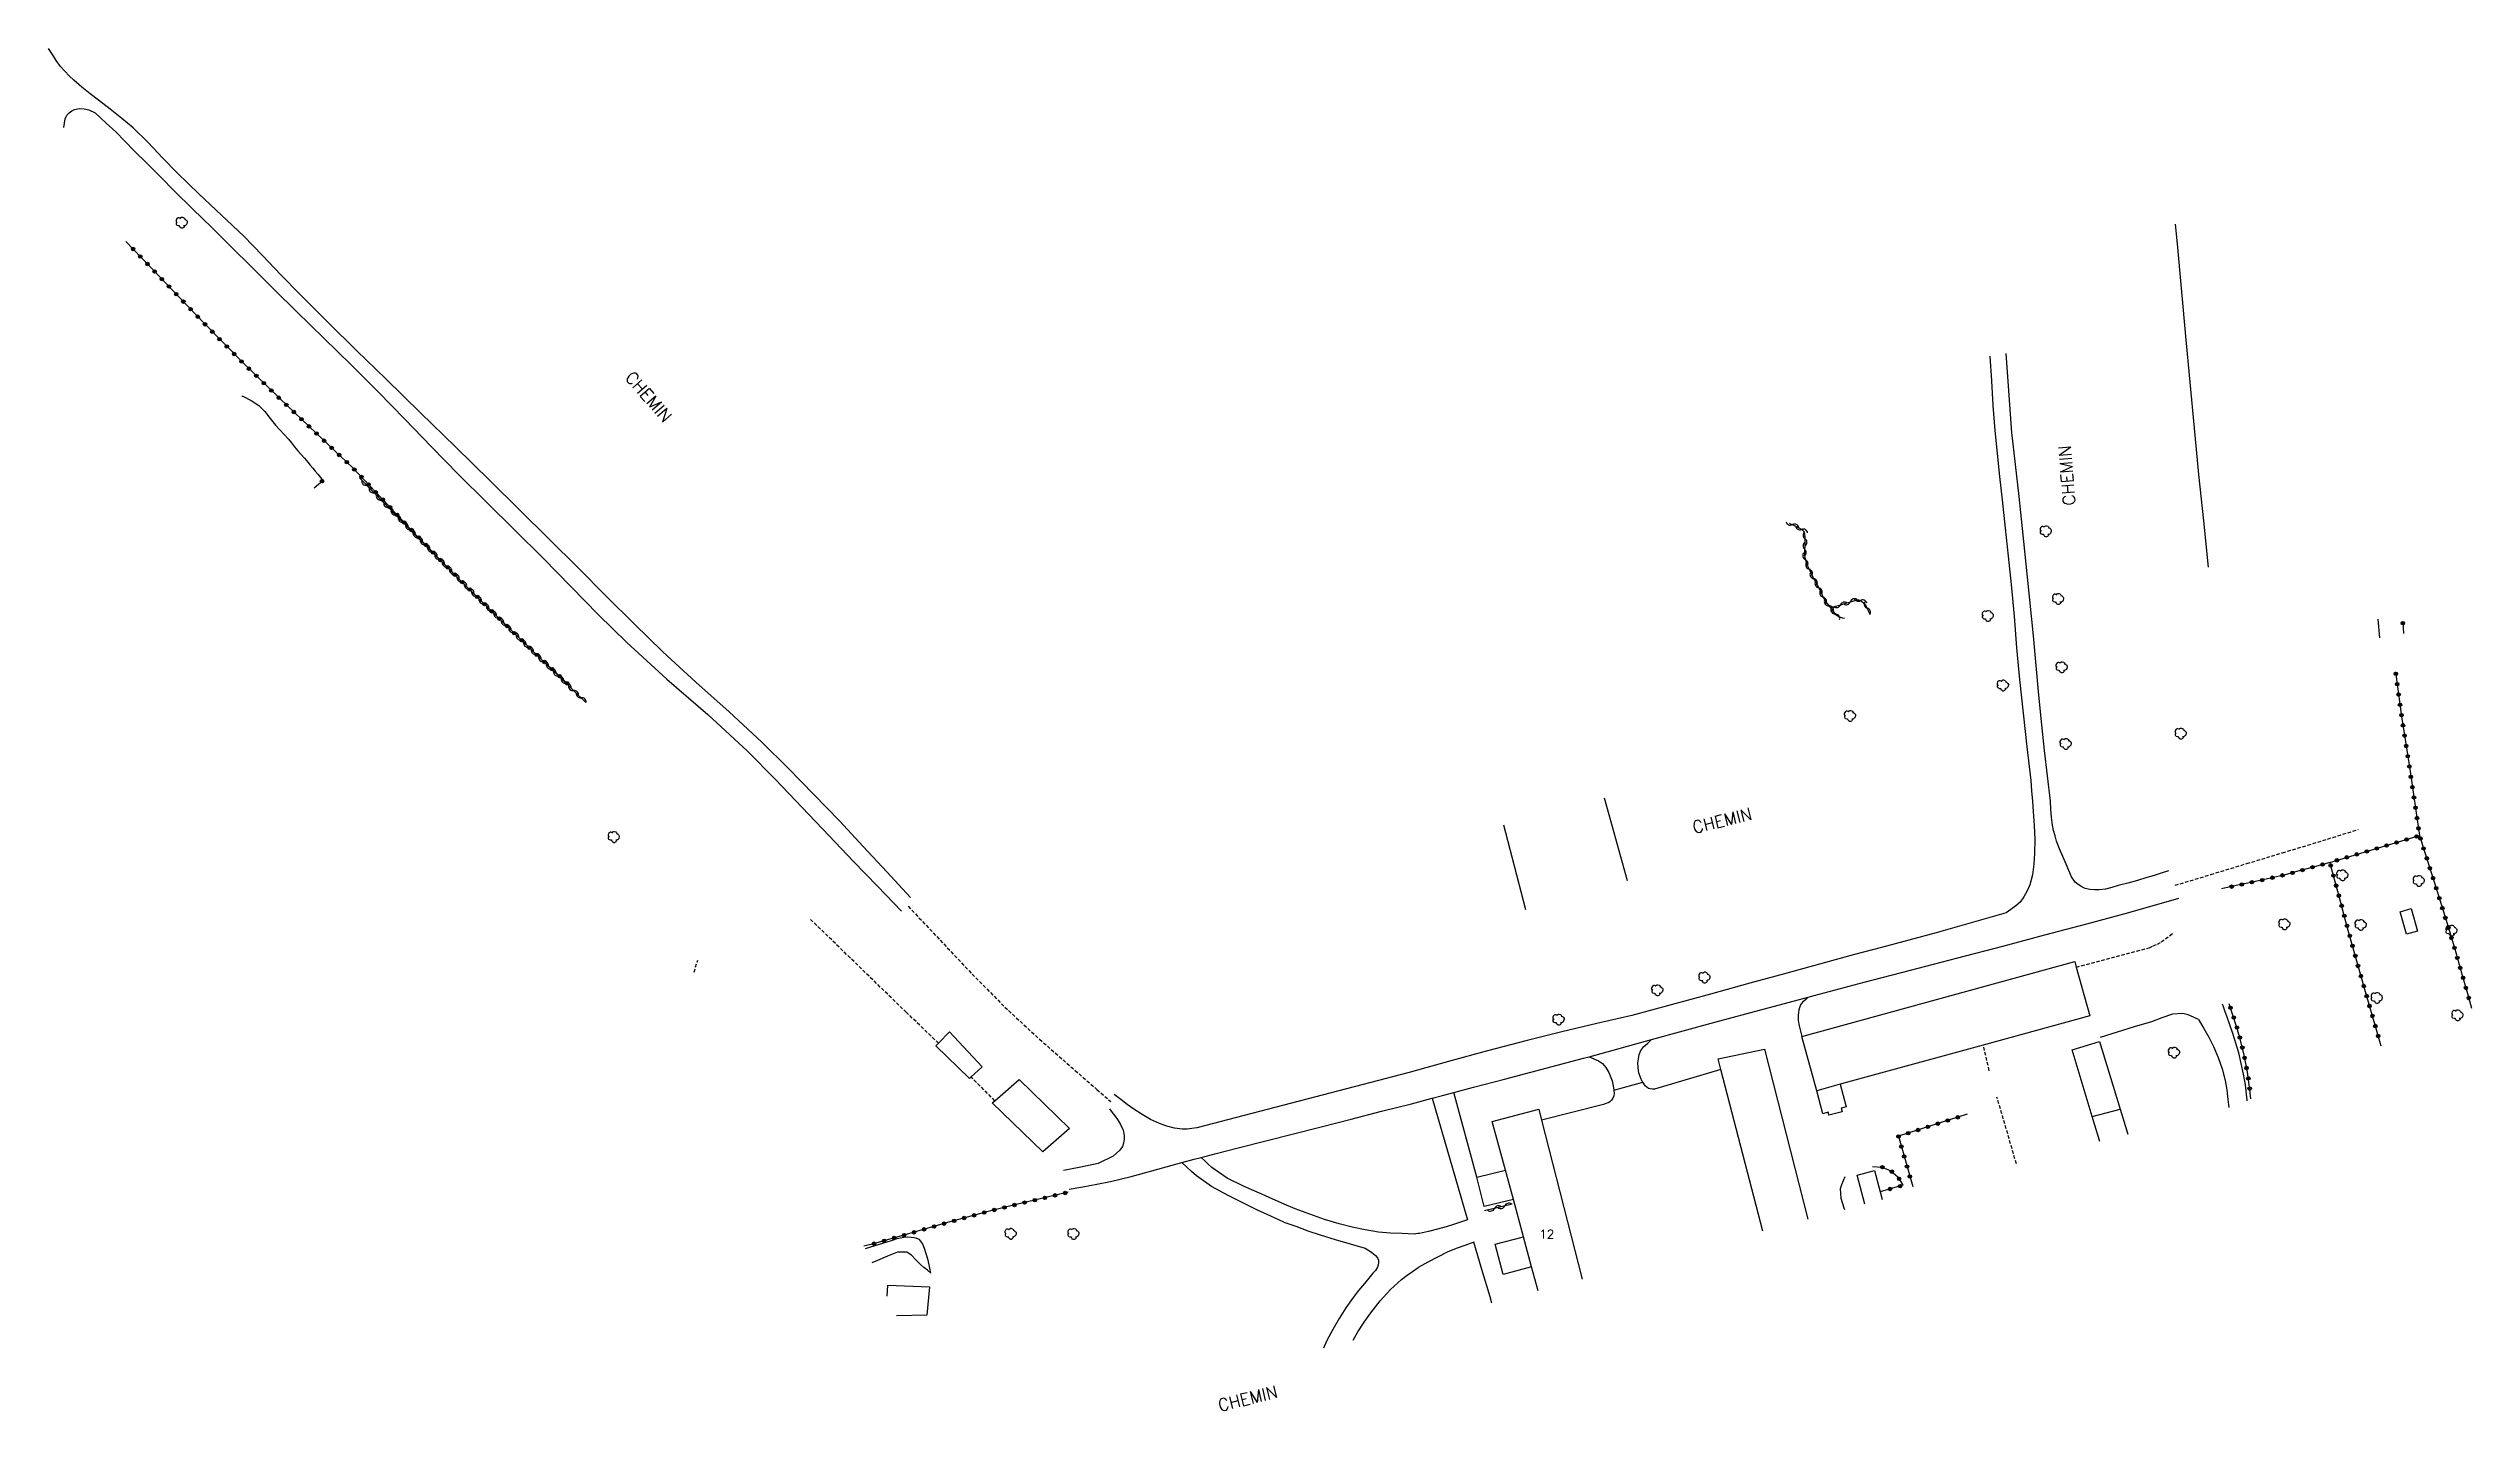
# Model space of a CAD drawing. Header units: millimetres. Extents: x 193000 to 194000, y 105000 to 105910.
# Drawn here: x 193632.6 to 193981.7, y 105713.9 to 105910.1 of the extents above; entities that cross this region are included whole.
import ezdxf
from ezdxf.enums import TextEntityAlignment as Align

# ---------------------------------------------------------------- set-up
doc = ezdxf.new("R2010")
doc.units = ezdxf.units.MM
doc.linetypes.add('DASHED', pattern=[0.75, 0.5, -0.25])
doc.layers.get('0').update_dxf_attribs({"linetype": 'CONTINUOUS'})
for name, color, linetype in [('W0004', 5, 'CONTINUOUS'), ('W0017', 7, 'CONTINUOUS'), ('W0070', 7, 'DASHED'), ('W0071', 7, 'CONTINUOUS'), ('W0101', 7, 'CONTINUOUS'), ('W0104', 1, 'CONTINUOUS'), ('W0112', 1, 'DASHED'), ('W0211', 2, 'CONTINUOUS'), ('W0214', 2, 'CONTINUOUS'), ('W0300', 7, 'CONTINUOUS'), ('W0310', 3, 'CONTINUOUS'), ('W0323', 7, 'CONTINUOUS'), ('W0989', 7, 'CONTINUOUS'), ('W0991', 7, 'CONTINUOUS')]:
    doc.layers.add(name, color=color, linetype=linetype)
doc.styles.get("Standard").update_dxf_attribs({"font": 'romans.shx', "width": 0.85})

msp = doc.modelspace()

# ---------------------------------------------------------------- texts
at = {"layer": 'W0989'}
for rotation, p in [(310.898, (193715.52, 105862.66)), (94.6201, (193924.61, 105844.37)), (13.8983, (193869.68, 105797.01)), (13.8983, (193801.33, 105713.75))]:
    msp.add_text('CHEMIN', height=1.75, rotation=rotation, dxfattribs=at).set_placement(p)
at = {"layer": 'W0991'}
msp.add_text('12', height=1.25, dxfattribs=at).set_placement((193848.44, 105739.31), align=Align.MIDDLE_CENTER)

# ---------------------------------------------------------------- blocks, each defined once
blk = doc.blocks.new('T300')
for p, q in [((-0.8, 0.51), (-0.86, 0.34)), ((-0.86, 0.34), (-0.86, 0.17)), ((-0.86, 0.17), (-0.74, 0.06)), ((-0.69, 0.63), (-0.8, 0.51)), ((-0.8, -0.06), (-0.74, 0.06)), ((-0.74, 0.06), (-0.69, 0.11)), ((-0.57, 0.69), (-0.69, 0.63)), ((-0.46, 0.69), (-0.57, 0.69)), ((-0.29, 0.63), (-0.46, 0.69)), ((-0.29, 0.63), (-0.17, 0.74)), ((-0.23, 0.57), (-0.29, 0.63)), ((-0.17, 0.74), (-0.06, 0.8)), ((-0.06, 0.8), (0.06, 0.8)), ((0.06, 0.8), (0.23, 0.74)), ((0.23, 0.74), (0.34, 0.63)), ((0.34, 0.63), (0.4, 0.51)), ((0.46, 0.46), (0.34, 0.46)), ((0.4, 0.51), (0.4, 0.46)), ((0.57, 0.4), (0.46, 0.46)), ((0.57, 0.4), (0.69, 0.29)), ((0.69, 0.29), (0.74, 0.17)), ((0.74, 0.06), (0.69, -0.17)), ((0.74, 0.17), (0.74, 0.06)), ((-0.8, -0.17), (-0.8, -0.06)), ((-0.8, -0.23), (-0.8, -0.17)), ((-0.74, -0.34), (-0.8, -0.23)), ((-0.69, -0.4), (-0.74, -0.34)), ((-0.51, -0.46), (-0.69, -0.4)), ((-0.4, -0.46), (-0.51, -0.46)), ((-0.4, -0.46), (-0.34, -0.46)), ((-0.34, -0.46), (-0.34, -0.4)), ((-0.34, -0.51), (-0.34, -0.46)), ((-0.29, -0.63), (-0.34, -0.51)), ((-0.17, -0.74), (-0.29, -0.63)), ((-0.06, -0.8), (-0.17, -0.74)), ((0.06, -0.8), (-0.06, -0.8)), ((0.17, -0.74), (0.06, -0.8)), ((0.23, -0.69), (0.17, -0.74)), ((0.29, -0.46), (0.23, -0.46)), ((0.29, -0.63), (0.23, -0.69)), ((0.46, -0.4), (0.29, -0.46)), ((0.34, -0.51), (0.29, -0.63)), ((0.34, -0.51), (0.34, -0.46)), ((0.57, -0.34), (0.46, -0.4)), ((0.63, -0.29), (0.57, -0.34)), ((0.69, -0.17), (0.63, -0.29))]:
    blk.add_line(p, q)
blk = doc.blocks.new('t323o')
at = {"color": 0, "linetype": 'Continuous'}
for radius in [0.25, 0.15]:
    blk.add_circle((0, 0), radius, dxfattribs=at)
blk = doc.blocks.new('t310o')
at = {"color": 0, "linetype": 'Continuous'}
for centre, start, end in [((-0.5, 0.38), 216.8699, 323.1304), ((0.5, -0.37), 36.8699, 143.1303)]:
    blk.add_arc(centre, 0.625, start, end, dxfattribs=at)

# ---------------------------------------------------------------- linework, layer by layer
at = {"layer": 'W0004'}
msp.add_lwpolyline([(193858.09, 105760.08), (193862.26, 105761.21)], dxfattribs=at)
at = {"layer": 'W0017'}
for points in [[(193886.11, 105773.47), (193885.71, 105773.1), (193885.3, 105772.74), (193884.99, 105772.34), (193884.74, 105771.64), (193884.67, 105770.86), (193884.68, 105770.09), (193884.79, 105769.32), (193885, 105768.56), (193885.2, 105767.8)], [(193942.35, 105770.25), (193941.6, 105770.58), (193940.85, 105770.91), (193940.09, 105771.13), (193938.6, 105771.02), (193937.08, 105770.47), (193935.57, 105769.92), (193933.09, 105769.18), (193930.63, 105768.41), (193928.16, 105767.65)], [(193942.35, 105770.25), (193943.1, 105768.97), (193943.85, 105767.69), (193944.52, 105766.38), (193945.18, 105764.79), (193945.73, 105763.15), (193946.16, 105761.48), (193946.41, 105760.11), (193946.58, 105758.72), (193946.69, 105757.58)], [(193949.37, 105758.54), (193949.36, 105758.63), (193949.1, 105760.81), (193948.84, 105762.37), (193948.51, 105763.92), (193948.13, 105765.45), (193947.73, 105766.85), (193947.27, 105768.24), (193946.81, 105769.62), (193946.48, 105770.57), (193946.14, 105771.51), (193945.99, 105771.95), (193945.95, 105772.05), (193945.81, 105772.45)], [(193863.94, 105760.22), (193863.65, 105760.23), (193863.35, 105760.24), (193863.08, 105760.3), (193862.59, 105760.67), (193862.26, 105761.21), (193862.22, 105761.26), (193862.2, 105761.31), (193861.94, 105761.89), (193861.72, 105762.57), (193861.6, 105763.28), (193861.58, 105763.99), (193861.63, 105764.6), (193861.76, 105765.22), (193861.97, 105765.78), (193862.41, 105766.35), (193862.98, 105766.85), (193863.55, 105767.35)], [(193854.56, 105764.88), (193855.22, 105764.58), (193855.88, 105764.28), (193856.46, 105763.89), (193856.97, 105763.31), (193857.38, 105762.63), (193857.69, 105761.91), (193857.84, 105761.43), (193857.96, 105760.93), (193858.04, 105760.42), (193858.09, 105760.08), (193858.1, 105760.01), (193858.14, 105759.61), (193858.09, 105759.23), (193857.96, 105758.92), (193857.77, 105758.64), (193857.54, 105758.4), (193857.26, 105758.24), (193856.95, 105758.13), (193856.63, 105758.01)], [(193873.53, 105763.05), (193863.94, 105760.22)], [(193838.38, 105747.53), (193835.05, 105759.73)], [(193831.91, 105758.91), (193837.01, 105741.38), (193835.99, 105741.04), (193834.98, 105740.71), (193833.95, 105740.4), (193832.68, 105740.04), (193831.4, 105739.71), (193830.11, 105739.44), (193829.85, 105739.4), (193829.59, 105739.36), (193829.33, 105739.32)], [(193856.63, 105758.01), (193847.7, 105755.76)], [(193810.55, 105741.07), (193808.67, 105741.93), (193806.78, 105742.79), (193804.91, 105743.7), (193802.51, 105744.91), (193800.14, 105746.2), (193797.95, 105747.73), (193797.24, 105748.35), (193796.55, 105749), (193795.86, 105749.65)], [(193812.2, 105742.95), (193810.58, 105743.65), (193808.96, 105744.35), (193807.36, 105745.08), (193804.86, 105746.2), (193802.4, 105747.4), (193800.18, 105748.92), (193799.66, 105749.39), (193799.16, 105749.89), (193798.66, 105750.38)], [(193891.4, 105747.59), (193891.15, 105747.02), (193890.9, 105746.45), (193890.73, 105745.87), (193890.8, 105744.5), (193891.26, 105743.11), (193891.34, 105742.87)], [(193829.33, 105739.32), (193827.62, 105739.4), (193825.91, 105739.47), (193824.21, 105739.63), (193822.29, 105739.93), (193820.39, 105740.32), (193818.51, 105740.79), (193816.39, 105741.44), (193814.3, 105742.19), (193812.2, 105742.95)], [(193810.55, 105741.07), (193812.29, 105740.45), (193814.03, 105739.82), (193815.78, 105739.22), (193817.94, 105738.55), (193820.11, 105737.92), (193822.27, 105737.29), (193822.67, 105737.05), (193823.06, 105736.82), (193823.42, 105736.54), (193823.74, 105736.25), (193824.03, 105735.93), (193824.2, 105735.57), (193824.21, 105735.25), (193824.14, 105734.91), (193824.04, 105734.59), (193823.77, 105734.11), (193823.39, 105733.68), (193823, 105733.24), (193822.17, 105732.23), (193821.33, 105731.22), (193820.53, 105730.19), (193819.49, 105728.7), (193818.52, 105727.15), (193817.61, 105725.57), (193816.77, 105723.98), (193816.28, 105722.92)], [(193840.53, 105729.37), (193840.26, 105730.28), (193839.1, 105734.23), (193837.94, 105738.18), (193836.65, 105737.71), (193835.36, 105737.24), (193834.09, 105736.72), (193832.68, 105736.03), (193831.29, 105735.27), (193829.91, 105734.51)], [(193820.54, 105724.06), (193821.23, 105725.24), (193822.13, 105726.64), (193823.09, 105727.99), (193824.45, 105729.71), (193825.91, 105731.34), (193827.52, 105732.81), (193828.3, 105733.4), (193829.1, 105733.96), (193829.91, 105734.51)]]:
    msp.add_lwpolyline(points, dxfattribs=at)
at = {"layer": 'W0070'}
for points in [[(193938.99, 105789.59), (193944.14, 105791.15), (193949.29, 105792.71), (193954.44, 105794.27), (193958.08, 105795.37), (193961.71, 105796.48), (193965.34, 105797.6)], [(193756.44, 105786.55), (193761.04, 105781.67), (193765.64, 105776.79), (193770.35, 105772.03), (193775.35, 105767.4), (193780.48, 105762.91), (193783.62, 105760.16), (193785.61, 105758.42)]]:
    msp.add_lwpolyline(points, dxfattribs=at)
at = {"layer": 'W0071'}
for points in [[(193660.7, 105883.1), (193657.48, 105886.12), (193654.27, 105889.13), (193651.1, 105892.2), (193649.01, 105894.39), (193646.94, 105896.6), (193644.77, 105898.7), (193643.12, 105900.06), (193641.43, 105901.37), (193639.75, 105902.68), (193638.55, 105903.62), (193637.36, 105904.57), (193636.22, 105905.57), (193635.55, 105906.21), (193634.9, 105906.86), (193634.3, 105907.55), (193633.68, 105908.39), (193633.12, 105909.26), (193632.56, 105910.13)], [(193634.77, 105898.73), (193634.88, 105899.35), (193634.98, 105899.98), (193635.22, 105900.52), (193635.53, 105900.86), (193635.92, 105901.14), (193636.33, 105901.35), (193636.98, 105901.48), (193637.7, 105901.45), (193638.37, 105901.31), (193639.27, 105900.84), (193640.07, 105900.12), (193640.86, 105899.37), (193642.25, 105898.1), (193643.58, 105896.76), (193644.9, 105895.41), (193646.84, 105893.49), (193648.76, 105891.57), (193650.69, 105889.64), (193653.38, 105886.98), (193656.08, 105884.33), (193658.78, 105881.67)], [(193658.78, 105881.67), (193661.96, 105878.53), (193665.13, 105875.38), (193668.31, 105872.24), (193672.23, 105868.39), (193676.15, 105864.54), (193680.05, 105860.68), (193683.92, 105856.72), (193687.77, 105852.74), (193691.64, 105848.78), (193695.7, 105844.74), (193699.77, 105840.73), (193703.84, 105836.7), (193707.84, 105832.63), (193711.83, 105828.56), (193715.88, 105824.54), (193721.65, 105819.29), (193727.55, 105814.17), (193733.29, 105808.88), (193737.26, 105804.87), (193741.14, 105800.78), (193745.02, 105796.69), (193748.51, 105793.07), (193751.99, 105789.46), (193755.48, 105785.84)], [(193756.75, 105787.8), (193753.35, 105791.5), (193749.95, 105795.19), (193746.52, 105798.85), (193742.85, 105802.68), (193739.14, 105806.46), (193735.36, 105810.19), (193730.65, 105814.57), (193725.85, 105818.86), (193721.1, 105823.22), (193716.99, 105827.21), (193712.93, 105831.24), (193708.87, 105835.29), (193704.65, 105839.47), (193700.43, 105843.65), (193696.2, 105847.83), (193691.2, 105852.74), (193686.18, 105857.64), (193681.16, 105862.55), (193677.01, 105866.59), (193672.86, 105870.64), (193668.76, 105874.73), (193666.06, 105877.51), (193663.38, 105880.3), (193660.7, 105883.1)], [(193912.27, 105865.8), (193912.5, 105862.24), (193912.73, 105858.68), (193913, 105855.12), (193913.32, 105851.78), (193913.67, 105848.45), (193914.03, 105845.12), (193914.47, 105841.05), (193914.92, 105836.98), (193915.35, 105832.91), (193915.76, 105828.36), (193916.13, 105823.8), (193916.55, 105819.25), (193917.06, 105814.4), (193917.61, 105809.54), (193918.16, 105804.69), (193918.29, 105803.19), (193918.41, 105801.69), (193918.51, 105800.19), (193918.65, 105798.18), (193918.76, 105796.17), (193918.72, 105794.16), (193918.62, 105792.62), (193918.44, 105791.09), (193918.04, 105789.63), (193917.66, 105788.76), (193917.19, 105787.92), (193916.63, 105787.17), (193916.01, 105786.6), (193915.32, 105786.11), (193914.62, 105785.62), (193911.26, 105784.65), (193907.89, 105783.69), (193904.52, 105782.74), (193900.61, 105781.68), (193896.68, 105780.64), (193892.76, 105779.59), (193887.73, 105778.22), (193882.71, 105776.84), (193877.69, 105775.46), (193872.02, 105773.91), (193866.36, 105772.37), (193860.69, 105770.83), (193855.65, 105769.65), (193850.61, 105768.46), (193845.59, 105767.22), (193839.92, 105765.73), (193834.26, 105764.18), (193828.6, 105762.63)], [(193938, 105791.65), (193936.97, 105791.33), (193935.93, 105791.01), (193934.9, 105790.7), (193933.53, 105790.29), (193932.15, 105789.9), (193930.77, 105789.53), (193929.86, 105789.28), (193928.94, 105789.04), (193928.02, 105788.92), (193927.34, 105788.91), (193926.66, 105788.96), (193926.02, 105789.11), (193925.51, 105789.35), (193925.02, 105789.68), (193924.59, 105790.05), (193924.04, 105790.81), (193923.65, 105791.71), (193923.28, 105792.62), (193922.78, 105793.71), (193922.31, 105794.81), (193921.9, 105795.94), (193921.67, 105796.69), (193921.46, 105797.45), (193921.28, 105798.22), (193921.14, 105799.37), (193921.07, 105800.52), (193921, 105801.68), (193920.58, 105805.35), (193920.15, 105809.02), (193919.75, 105812.69), (193919.34, 105816.96), (193918.95, 105821.24), (193918.56, 105825.52), (193918.05, 105830.68), (193917.52, 105835.84), (193916.98, 105841), (193916.48, 105845.61), (193915.97, 105850.22), (193915.46, 105854.83), (193914.62, 105866.17)], [(193932.3, 105785.67), (193939.5, 105787.73)], [(193872.66, 105769.84), (193879.82, 105771.77), (193886.11, 105773.47), (193886.98, 105773.7), (193894.15, 105775.61), (193900.82, 105777.36), (193907.49, 105779.09), (193914.15, 105780.83), (193920.2, 105782.44), (193926.25, 105784.05), (193932.3, 105785.67)], [(193853.72, 105764.66), (193854.56, 105764.88), (193863.55, 105767.35), (193872.66, 105769.84)], [(193828.94, 105758.12), (193831.91, 105758.91), (193833.41, 105759.3), (193835.05, 105759.73), (193837.88, 105760.48), (193842.35, 105761.65), (193846.14, 105762.65), (193849.93, 105763.65), (193853.72, 105764.66)], [(193828.6, 105762.63), (193798, 105754.63), (193797.31, 105754.55), (193796.63, 105754.47), (193795.95, 105754.45), (193794.82, 105754.59), (193793.71, 105754.88), (193792.63, 105755.26), (193791.36, 105755.84), (193790.14, 105756.55), (193788.95, 105757.32), (193787.99, 105757.99), (193787.06, 105758.71), (193786.13, 105759.43)], [(193785.44, 105757.37), (193785.83, 105756.87), (193786.22, 105756.37), (193786.58, 105755.85), (193787.02, 105755.1), (193787.39, 105754.32), (193787.56, 105753.52), (193787.55, 105752.99), (193787.46, 105752.45), (193787.29, 105751.95), (193786.93, 105751.43), (193786.44, 105750.97), (193785.94, 105750.55), (193783.8, 105749.48), (193781.31, 105748.98), (193778.82, 105748.47)], [(193779.63, 105745.81), (193781.61, 105746.15), (193783.59, 105746.5), (193785.56, 105746.89), (193788.55, 105747.63), (193791.52, 105748.46), (193794.48, 105749.28), (193795.86, 105749.65), (193797.64, 105750.11), (193798.66, 105750.38), (193800.79, 105750.94), (193803.95, 105751.76), (193807.94, 105752.78), (193811.94, 105753.79), (193815.93, 105754.8), (193820.27, 105755.91), (193824.61, 105757.02), (193828.94, 105758.12)]]:
    msp.add_lwpolyline(points, dxfattribs=at)
at = {"layer": 'W0101'}
for points in [[(193873.14, 105764.56), (193879.82, 105765.96), (193886.03, 105741.46)], [(193879.57, 105739.74), (193873.53, 105763.05), (193873.14, 105764.56)], [(193840.57, 105755.57), (193847.29, 105757.35)], [(193847.29, 105757.35), (193847.7, 105755.76), (193853.55, 105732.83)], [(193847.2, 105731.14), (193846.26, 105734.6), (193845.08, 105738.94), (193843.62, 105744.33), (193842.48, 105748.54), (193840.57, 105755.57)]]:
    msp.add_lwpolyline(points, dxfattribs=at)
at = {"layer": 'W0104'}
for points in [[(193972.97, 105786.22), (193973.88, 105782.98), (193972.3, 105782.53), (193971.38, 105785.77)], [(193885.2, 105767.8), (193924.52, 105778.59), (193924.73, 105777.8), (193926.66, 105770.77), (193911.33, 105766.56), (193890.71, 105760.91), (193887.35, 105759.99), (193885.2, 105767.8)], [(193760.42, 105766.44), (193760.8, 105766.82), (193762.39, 105768.47), (193767.07, 105763.45), (193765.47, 105761.96), (193765.26, 105761.77)], [(193768.55, 105758.22), (193768.93, 105758.55), (193772.4, 105761.59), (193779.67, 105754.56), (193775.82, 105751.19)]]:
    msp.add_lwpolyline(points, close=True, dxfattribs=at)
for points in [[(193927.03, 105756.27), (193924.13, 105765.88), (193928.09, 105767.07), (193931.03, 105757.33)], [(193890.71, 105760.91), (193891.56, 105757.66), (193890.86, 105757.47), (193890.86, 105757.46), (193890.99, 105756.96), (193889.1, 105756.48), (193889.01, 105756.81), (193888.99, 105756.88), (193888.2, 105756.68), (193887.35, 105759.99)], [(193928.14, 105752.65), (193927.03, 105756.27), (193931.03, 105757.33), (193932.14, 105753.71)], [(193843.62, 105744.33), (193839.43, 105743.29), (193838.38, 105747.53), (193842.48, 105748.54)], [(193893.16, 105747.83), (193895.65, 105748.48), (193896.46, 105745.41), (193896.75, 105744.31)], [(193894.26, 105743.65), (193893.16, 105747.83)], [(193846.26, 105734.6), (193842.16, 105733.53), (193841.02, 105737.88), (193845.08, 105738.94)], [(193753.42, 105730.39), (193753.48, 105731.95), (193759.48, 105731.75), (193759.1, 105727.64), (193754.75, 105727.57)]]:
    msp.add_lwpolyline(points, dxfattribs=at)
at = {"layer": 'W0112'}
for points in [[(193756.17, 105771.27), (193742.36, 105784.67)], [(193924.73, 105777.8), (193935.25, 105780.59)], [(193935.25, 105780.59), (193935.83, 105780.86), (193936.41, 105781.12), (193936.97, 105781.42), (193937.59, 105781.85), (193938.18, 105782.32), (193938.78, 105782.79)], [(193725.59, 105777.05), (193726.1, 105778.79)], [(193760.8, 105766.82), (193756.17, 105771.27)], [(193912.19, 105762.87), (193911.33, 105766.56)], [(193768.93, 105758.55), (193765.47, 105761.96)], [(193916.1, 105749.45), (193913.3, 105759.08)]]:
    msp.add_lwpolyline(points, dxfattribs=at)
at = {"layer": 'W0211'}
msp.add_lwpolyline([(193759.7, 105733.72), (193759.5, 105734.65), (193759.3, 105735.59), (193759.03, 105736.51), (193758.79, 105737.26), (193758.5, 105738), (193758.04, 105738.53), (193757.68, 105738.68), (193757.27, 105738.78), (193756.85, 105738.84), (193756.33, 105738.87), (193755.8, 105738.83), (193755.28, 105738.75), (193754.63, 105738.6), (193753.99, 105738.38), (193753.36, 105738.16), (193750.98, 105737.43), (193750.23, 105737.2)], dxfattribs=at)
at = {"layer": 'W0214'}
for points in [[(193660.44, 105860.05), (193660.55, 105860.03), (193661.77, 105859.43), (193662.87, 105858.69), (193663.74, 105857.83), (193664.51, 105856.84), (193665.29, 105855.85), (193665.9, 105855.19), (193666.52, 105854.53), (193667.12, 105853.85), (193667.58, 105853.3), (193668.02, 105852.74), (193668.47, 105852.19), (193668.95, 105851.64), (193669.44, 105851.09), (193669.92, 105850.54), (193670.27, 105850.11), (193670.63, 105849.67), (193670.98, 105849.23), (193671.36, 105848.79), (193671.73, 105848.34), (193672.11, 105847.9)], [(193759.7, 105733.72), (193759.19, 105734.13), (193758.68, 105734.54), (193758.18, 105734.96), (193757.54, 105735.62), (193756.9, 105736.29), (193756.21, 105736.75), (193754.9, 105736.75), (193753.45, 105736.17), (193752.01, 105735.55), (193751.17, 105735.21)]]:
    msp.add_lwpolyline(points, dxfattribs=at)
at = {"layer": 'W0300'}
for points in [[(193938.99, 105884.82), (193939.26, 105881.98), (193940.45, 105868.7), (193941.7, 105855.43), (193942.36, 105848.77), (193943.04, 105842.1), (193943.72, 105835.43)], [(193968.18, 105827.91), (193968.4, 105825.23)], [(193860.05, 105790.2), (193857.43, 105799.71), (193856.76, 105802.15)], [(193842.2, 105798.3), (193843.4, 105793.66), (193845.36, 105786.09)]]:
    msp.add_lwpolyline(points, dxfattribs=at)
at = {"layer": 'W0310'}
for points in [[(193677.35, 105848.27), (193682.92, 105842.61), (193688.49, 105836.95), (193694.11, 105831.33), (193699.36, 105826.19), (193704.64, 105821.08), (193709.93, 105815.98)], [(193883.4, 105841.73), (193883.46, 105841.7), (193883.98, 105841.47), (193884.48, 105841.22), (193884.83, 105841.03), (193885.17, 105840.83), (193885.43, 105840.58), (193885.58, 105840.19), (193885.63, 105839.74), (193885.64, 105839.28), (193885.64, 105838.83), (193885.6, 105838.38), (193885.58, 105837.93), (193885.57, 105837.56), (193885.57, 105837.19), (193885.61, 105836.82), (193885.76, 105836.21), (193886.01, 105835.62), (193886.27, 105835.03), (193886.77, 105833.98), (193887.33, 105832.96), (193887.87, 105831.93), (193888.08, 105831.47), (193888.29, 105831), (193888.53, 105830.55), (193888.75, 105830.25), (193888.99, 105829.97), (193889.23, 105829.68), (193889.31, 105829.57), (193889.61, 105829.16), (193890.01, 105828.65), (193890.5, 105828.28), (193890.77, 105828.19), (193891.05, 105828.13), (193891.34, 105828.07)], [(193889.31, 105829.57), (193890.05, 105829.78), (193890.79, 105829.98), (193891.53, 105830.2), (193891.86, 105830.31), (193892.19, 105830.43), (193892.53, 105830.53), (193892.8, 105830.61), (193893.07, 105830.69), (193893.33, 105830.7), (193893.73, 105830.55), (193894.1, 105830.23), (193894.4, 105829.87), (193894.61, 105829.52), (193894.76, 105829.13), (193894.92, 105828.74)], [(193843.44, 105743.66), (193839.46, 105742.67)]]:
    msp.add_lwpolyline(points, dxfattribs=at)
at = {"layer": 'W0323'}
for points in [[(193643.72, 105882.34), (193649.35, 105876.44), (193654.97, 105870.54), (193660.69, 105864.73), (193665.88, 105859.69), (193671.13, 105854.71), (193676.39, 105849.74), (193680.48, 105845.39), (193684.58, 105841.05), (193688.72, 105836.75), (193692.94, 105832.5), (193697.21, 105828.3), (193701.51, 105824.13), (193703.52, 105822.22), (193705.55, 105820.31), (193707.57, 105818.41)], [(193670.82, 105846.83), (193672.11, 105847.9)], [(193971.76, 105827.58), (193971.87, 105825.85)], [(193970.73, 105820.34), (193971.02, 105818.19), (193971.31, 105816.05), (193971.61, 105813.9), (193971.98, 105811.49), (193972.35, 105809.07), (193972.72, 105806.66), (193973.22, 105803.35), (193973.7, 105800.04), (193974.19, 105796.73), (193975.25, 105793.4), (193976.31, 105790.06), (193977.35, 105786.72), (193978.39, 105783.31), (193979.4, 105779.89), (193980.4, 105776.46), (193981.1, 105774.01), (193981.68, 105771.9)], [(193968.65, 105766.42), (193967.88, 105769.09), (193966.49, 105773.88), (193965.13, 105778.67), (193963.83, 105783.4), (193962.55, 105788.14), (193961.27, 105792.88), (193974.19, 105796.73)], [(193961.27, 105792.88), (193959.06, 105792.26), (193956.85, 105791.64), (193954.63, 105791.05), (193951.64, 105790.36), (193949.2, 105789.84), (193948.64, 105789.72), (193945.64, 105789.08)], [(193949.87, 105758.8), (193949.74, 105760.13), (193949.38, 105762.65), (193948.9, 105765.15), (193948.3, 105767.62), (193947.83, 105769.25), (193947.3, 105770.87), (193946.78, 105772.48)], [(193909, 105756.59), (193899.1, 105753.42), (193901.17, 105746.18)], [(193895.39, 105749.07), (193896.76, 105748.97), (193898.02, 105748.44), (193899.05, 105747.54), (193899.75, 105746.36), (193896.46, 105745.41)], [(193779.46, 105745.35), (193775.62, 105744.44), (193771.78, 105743.54), (193767.95, 105742.59), (193762.44, 105741.08), (193756.95, 105739.49), (193751.45, 105737.94), (193750.06, 105737.57)]]:
    msp.add_lwpolyline(points, dxfattribs=at)

# ---------------------------------------------------------------- block references
at = {"layer": 'W0300'}
for p in [(193651.8, 105885.04), (193920.39, 105840.57), (193912.03, 105828.38), (193922.15, 105830.81), (193914.2, 105818.36), (193922.66, 105820.98), (193892.16, 105813.98), (193939.82, 105811.43), (193923.24, 105809.95), (193714.06, 105796.52), (193963.1, 105791.01), (193974.12, 105790.21), (193954.76, 105783.97), (193965.74, 105783.86), (193978.82, 105783.03), (193871.2, 105776.29), (193864.4, 105774.45), (193968.07, 105773.34), (193850.18, 105770.22), (193979.69, 105770.83), (193938.85, 105765.47), (193771.23, 105739.37), (193780.29, 105739.36)]:
    msp.add_blockref('T300', p, dxfattribs=at)
at = {"layer": 'W0310'}
for p, rotation in [((193678.4, 105847.2), 314.5461310445529), ((193679.45, 105846.13), 314.5461310445529), ((193680.5, 105845.07), 314.5461310445529), ((193681.56, 105844), 314.5461310445529), ((193682.61, 105842.93), 314.5461310445529), ((193683.66, 105841.86), 314.5409907565945), ((193684.71, 105840.79), 314.5409907565945), ((193685.76, 105839.72), 314.5409907565945), ((193686.82, 105838.65), 314.5409907565945), ((193883.83, 105841.54), 336.4974208903382), ((193885.15, 105840.84), 329.3354354199388), ((193885.64, 105839.49), 272.0095538134056), ((193687.87, 105837.58), 314.5409907565945), ((193688.92, 105836.52), 314.9541021892335), ((193689.98, 105835.45), 314.9541021892335), ((193885.69, 105836.51), 284.5865125593012), ((193885.58, 105837.99), 266.6859052278693), ((193886.23, 105835.11), 294.0529892608689), ((193691.04, 105834.39), 314.9541021892335), ((193692.1, 105833.33), 314.9541021892335), ((193693.16, 105832.27), 314.9541021892335), ((193886.89, 105833.76), 298.4844918205048), ((193887.6, 105832.44), 297.7562434405596), ((193694.22, 105831.21), 315.6176014211302), ((193695.3, 105830.16), 315.6176014211302), ((193696.37, 105829.11), 315.6176014211302), ((193888.25, 105831.09), 294.0646406125963), ((193889.08, 105829.85), 310.3176544903465), ((193890, 105828.66), 307.9445079551094), ((193890.75, 105829.97), 15.42463234778577), ((193892.18, 105830.43), 19.15886419435815), ((193893.62, 105830.59), 338.5918629613811), ((193894.62, 105829.5), 291.6243370005253), ((193697.44, 105828.06), 315.6176014211302), ((193698.51, 105827.01), 315.6176014211302), ((193699.59, 105825.97), 315.9981217641633), ((193700.67, 105824.92), 315.9981217641633), ((193701.74, 105823.88), 315.9981217641633), ((193702.82, 105822.84), 315.9981217641633), ((193703.9, 105821.8), 315.9981217641633), ((193704.98, 105820.76), 315.9981217640817), ((193706.06, 105819.71), 315.9981217640817), ((193707.14, 105818.67), 315.9981217640817), ((193708.22, 105817.63), 315.9981217640817), ((193709.3, 105816.59), 315.9981217640817), ((193840.91, 105743.03), 194.049791772076), ((193842.37, 105743.4), 194.049791772076)]:
    msp.add_blockref('t310o', p, dxfattribs=dict(at, rotation=rotation))
at = {"layer": 'W0323'}
for p, rotation in [((193644.75, 105881.25), 313.658074637138), ((193645.79, 105880.17), 313.658074637138), ((193646.82, 105879.08), 313.658074637138), ((193647.86, 105878), 313.658074637138), ((193648.9, 105876.91), 313.658074637138), ((193649.93, 105875.83), 313.6532231744433), ((193650.97, 105874.74), 313.6532231744433), ((193652, 105873.66), 313.6532231744433), ((193653.04, 105872.57), 313.6532231744433), ((193654.07, 105871.49), 313.6532231744433), ((193655.11, 105870.4), 314.497897996224), ((193656.16, 105869.33), 314.497897996224), ((193657.21, 105868.26), 314.497897996224), ((193658.26, 105867.19), 314.497897996224), ((193659.32, 105866.12), 314.497897996224), ((193660.37, 105865.05), 314.497897996224), ((193661.44, 105864), 315.8286927349311), ((193662.51, 105862.96), 315.8286927349311), ((193663.59, 105861.91), 315.8286927349311), ((193664.66, 105860.87), 315.8286927349311), ((193665.74, 105859.82), 315.8286927349311), ((193666.83, 105858.79), 316.5675151980412), ((193667.92, 105857.76), 316.5675151980412), ((193669.01, 105856.72), 316.5675151980412), ((193670.09, 105855.69), 316.5675151980412), ((193671.18, 105854.66), 316.5732643405065), ((193672.27, 105853.63), 316.5732643405065), ((193673.36, 105852.6), 316.5732643405065), ((193674.45, 105851.57), 316.5732643405065), ((193675.54, 105850.54), 316.5732643405065), ((193671.97, 105847.79), 39.56978732245422), ((193676.62, 105849.49), 313.3234958623775), ((193677.65, 105848.4), 313.3234958623775), ((193678.68, 105847.31), 313.3234958623775), ((193679.7, 105846.22), 313.3234958623775), ((193680.73, 105845.13), 313.330477200914), ((193681.76, 105844.04), 313.330477200914), ((193682.79, 105842.95), 313.330477200914), ((193683.82, 105841.85), 313.330477200914), ((193684.85, 105840.77), 313.9410990582479), ((193685.9, 105839.69), 313.9410990582479), ((193686.94, 105838.61), 313.9410990582479), ((193687.98, 105837.53), 313.9410990582479), ((193689.02, 105836.45), 314.7834841500504), ((193690.08, 105835.39), 314.7834841500504), ((193691.14, 105834.32), 314.7834841500504), ((193692.19, 105833.26), 314.7834841500504), ((193693.25, 105832.2), 315.4058665019292), ((193694.32, 105831.14), 315.4058665019292), ((193695.39, 105830.09), 315.4058665019292), ((193696.46, 105829.04), 315.4058665019292), ((193697.53, 105827.99), 315.9607036142168), ((193698.61, 105826.94), 315.9607036142168), ((193699.68, 105825.9), 315.9607036142168), ((193971.78, 105827.35), 273.724188773988), ((193700.76, 105824.86), 315.9607036142168), ((193701.84, 105823.82), 316.4433907308225), ((193702.93, 105822.78), 316.4433907308225), ((193704.02, 105821.75), 316.6906822612762), ((193705.11, 105820.72), 316.6906822612762), ((193706.2, 105819.7), 316.705682298791), ((193707.29, 105818.67), 316.705682298791), ((193970.77, 105820.05), 277.6960517222022), ((193970.97, 105818.56), 277.6960517222022), ((193971.17, 105817.07), 277.6698300475722), ((193971.38, 105815.59), 277.9879480611575), ((193971.59, 105814.1), 277.9879480611575), ((193971.81, 105812.62), 278.524964797872), ((193972.03, 105811.14), 278.8299696731671), ((193972.26, 105809.65), 278.8299696731671), ((193972.49, 105808.17), 278.7604300278665), ((193972.72, 105806.69), 278.7604300278665), ((193972.94, 105805.2), 278.4765523777976), ((193973.16, 105803.72), 278.4765523777976), ((193973.38, 105802.24), 278.3698727844412), ((193973.6, 105800.75), 278.3698727844412), ((193973.82, 105799.27), 278.3554175907097), ((193974.03, 105797.79), 278.3554175907097), ((193965.14, 105794.03), 16.61984495283313), ((193966.58, 105794.46), 16.61984495283313), ((193968.02, 105794.89), 16.61984495283313), ((193969.45, 105795.32), 16.61984495283313), ((193970.89, 105795.75), 16.61984495283313), ((193972.33, 105796.18), 16.61984495283313), ((193973.77, 105796.61), 16.61984495283313), ((193974.32, 105796.32), 287.6217462773556), ((193974.77, 105794.89), 287.6217462773556), ((193952.97, 105790.67), 193.1206768280263), ((193954.43, 105791.01), 193.1206768280263), ((193955.88, 105791.38), 194.7867474103909), ((193957.33, 105791.77), 195.626879994224), ((193958.78, 105792.18), 195.626879994224), ((193960.22, 105792.58), 195.6335991977435), ((193961.39, 105792.43), 105.0758619101867), ((193961.78, 105790.98), 105.0758619101867), ((193962.27, 105793.17), 16.61984495283313), ((193963.7, 105793.6), 16.61984495283313), ((193975.23, 105793.46), 287.6217462773556), ((193975.68, 105792.03), 287.6061346019697), ((193976.14, 105790.6), 287.6061346019697), ((193947.11, 105789.39), 191.9838831970849), ((193948.58, 105789.7), 191.9838831970849), ((193950.04, 105790.02), 191.9938138075036), ((193951.51, 105790.33), 191.9938138075036), ((193962.17, 105789.53), 105.0758619101867), ((193962.56, 105788.08), 105.0789002101792), ((193976.59, 105789.17), 287.3110369335265), ((193977.03, 105787.73), 287.3110369335265), ((193962.96, 105786.64), 105.0789002101792), ((193963.35, 105785.19), 105.0789002101792), ((193963.74, 105783.74), 105.0789002101792), ((193977.48, 105786.3), 286.9114840312572), ((193977.91, 105784.87), 286.9114840312572), ((193978.35, 105783.43), 286.9114840312572), ((193964.13, 105782.29), 105.3678046965065), ((193964.53, 105780.85), 105.3678046965065), ((193978.78, 105781.99), 286.591594668914), ((193979.21, 105780.56), 286.591594668914), ((193964.93, 105779.4), 105.3678046965065), ((193965.33, 105777.96), 105.8696621394578), ((193965.74, 105776.51), 105.8696621394578), ((193979.63, 105779.12), 286.221034479569), ((193980.05, 105777.68), 286.221034479569), ((193966.15, 105775.07), 105.8696621394578), ((193966.56, 105773.63), 106.1600212953122), ((193980.46, 105776.24), 285.7788747282911), ((193980.87, 105774.79), 285.7788747282911), ((193981.28, 105773.35), 285.516903224567), ((193946.95, 105771.94), 108.0081725118622), ((193947.42, 105770.52), 108.0298123624716), ((193966.98, 105772.19), 106.1600212953122), ((193967.4, 105770.75), 106.1600212953122), ((193947.88, 105769.09), 106.2656103532064), ((193948.3, 105767.65), 106.2656103532064), ((193948.65, 105766.19), 103.5062480359137), ((193967.81, 105769.3), 106.1600212953122), ((193968.23, 105767.86), 106.1678567106585), ((193948.98, 105764.73), 100.8821295848582), ((193949.26, 105763.25), 100.8821295848582), ((193949.51, 105761.77), 98.2320974036066), ((193949.72, 105760.29), 98.2320974036066), ((193906.22, 105755.7), 197.755170741614), ((193907.65, 105756.15), 197.755170741614), ((193899.11, 105753.39), 285.9067100942085), ((193899.52, 105751.95), 285.9067100942085), ((193900.51, 105753.87), 197.755170741614), ((193901.93, 105754.32), 197.755170741614), ((193903.36, 105754.78), 197.755170741614), ((193904.79, 105755.24), 197.755170741614), ((193896.79, 105748.96), 337.2739186275407), ((193899.93, 105750.51), 285.9067100942085), ((193900.34, 105749.06), 285.9067100942085), ((193779.05, 105745.25), 193.2862401502224), ((193897.9, 105745.83), 196.1658957076202), ((193898.15, 105748.33), 318.8810275300526), ((193899.2, 105747.29), 300.5186103098548), ((193899.34, 105746.24), 196.1658957076202), ((193900.75, 105747.62), 285.9067100942085), ((193764.5, 105741.65), 195.2718289089752), ((193765.94, 105742.04), 195.2718289089752), ((193767.39, 105742.44), 195.2718289089752), ((193768.84, 105742.81), 193.8989197753837), ((193770.3, 105743.17), 193.8989197753837), ((193771.75, 105743.53), 193.8989197753837), ((193773.21, 105743.87), 193.2862401503309), ((193774.67, 105744.22), 193.2862401503309), ((193776.13, 105744.56), 193.2862401502224), ((193777.59, 105744.91), 193.2862401502224), ((193752.95, 105738.36), 195.79941970854), ((193754.4, 105738.77), 195.79941970854), ((193755.84, 105739.18), 195.79941970854), ((193757.28, 105739.59), 196.1547298367867), ((193758.72, 105740.01), 196.1547298367867), ((193760.16, 105740.42), 196.1547298367867), ((193761.6, 105740.84), 196.1547298367867), ((193763.05, 105741.25), 195.2718289089752), ((193751.51, 105737.95), 195.79941970854)]:
    msp.add_blockref('t323o', p, dxfattribs=dict(at, rotation=rotation))

msp.set_redraw_order([(e.dxf.handle, doc.entitydb.next_handle()) for e in msp.query("TEXT MTEXT ATTDEF DIMENSION ARC_DIMENSION")])  # texts and dimensions are drawn at this point

doc.saveas('drawing.dxf')
